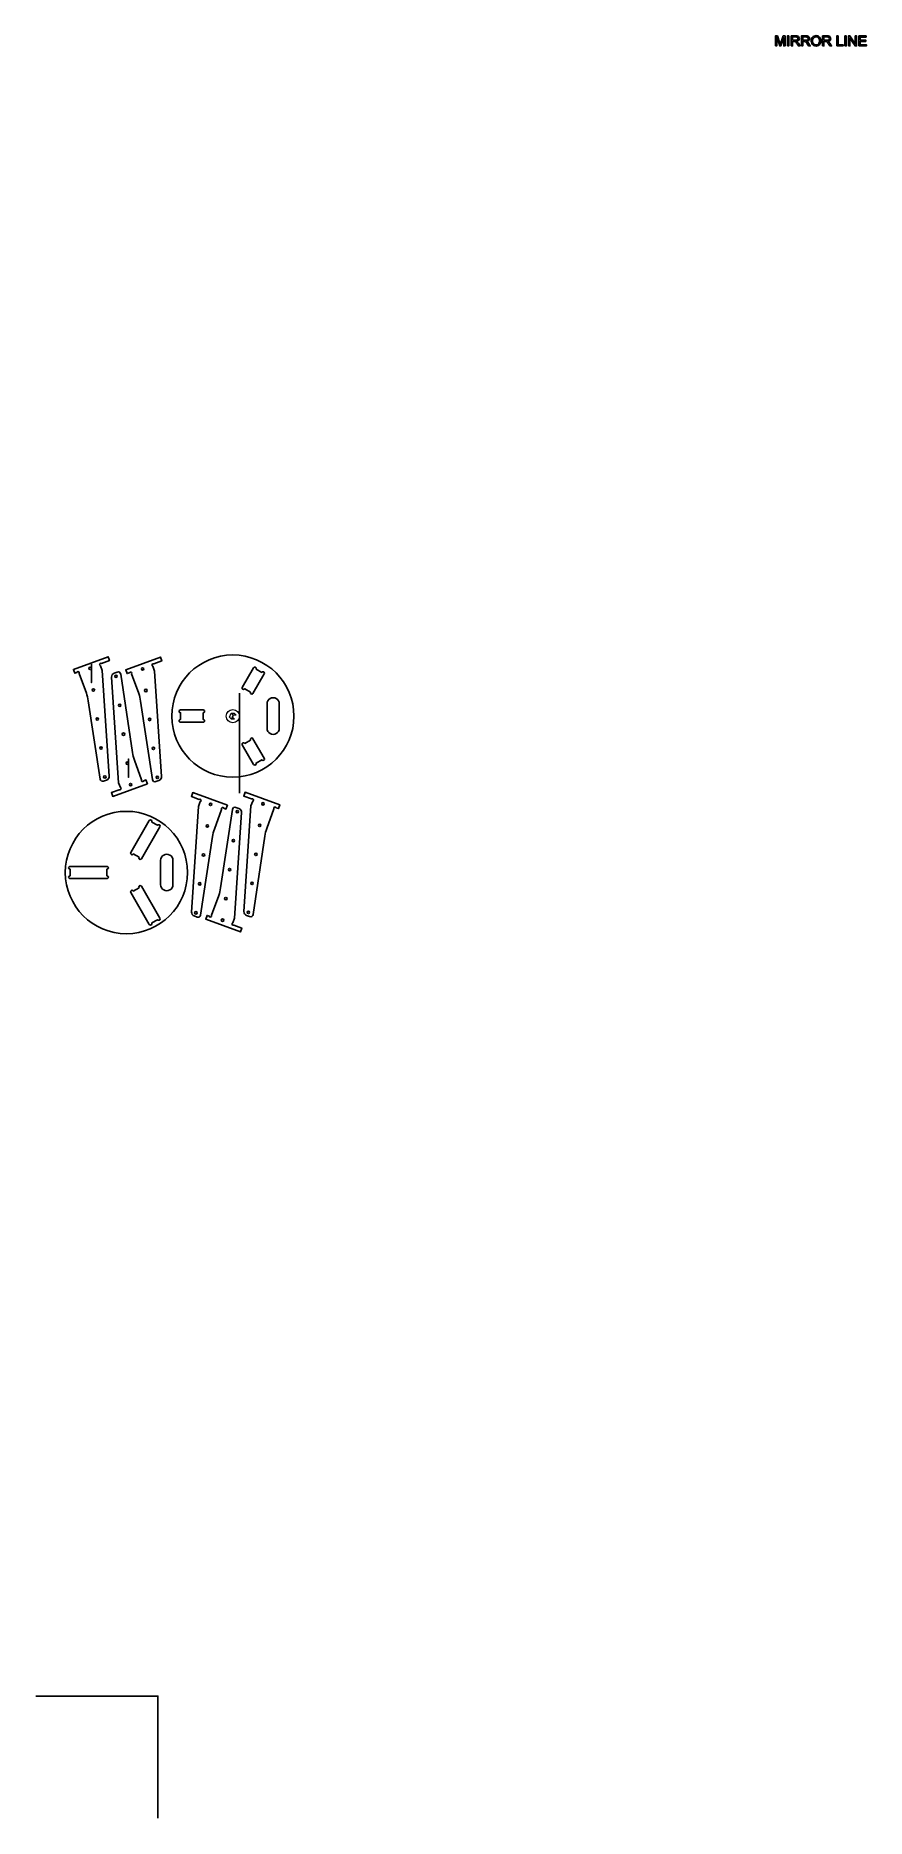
# Model space of a CAD drawing. Header units: inches. Extents: x -24 to 57, y -132 to 41.
import ezdxf

# ---------------------------------------------------------------- set-up
doc = ezdxf.new("R2010")
doc.units = ezdxf.units.IN
doc.header["$MEASUREMENT"] = 0
for name, color, linetype in [('00-NOPRINT_TEXT', 7, 'Continuous'), ('TOP-CHAMFER-ONLINE_8.0MM', 7, 'Continuous'), ('TOP-CUT-INSIDE_15MM', 7, 'Continuous'), ('TOP-CUT-OUTSIDE_15MM', 7, 'Continuous'), ('TOP-ENGRAVE-ONLINE_1.5MM', 7, 'Continuous'), ('TOP-HOLE-6.0MM-DIAM_12.0MM', 7, 'Continuous'), ('TOP-POCKET-INSIDE_10.0MM', 7, 'Continuous')]:
    doc.layers.add(name, color=color, linetype=linetype)

msp = doc.modelspace()

# ---------------------------------------------------------------- linework, layer by layer
at = {"layer": '00-NOPRINT_TEXT'}
for points, knots in [([(47.92, 39.74), (47.92, 39.74), (47.92, 40.71), (47.92, 40.71), (47.92, 40.71), (47.92, 40.71), (48.11, 40.71), (48.11, 40.71), (48.11, 40.71), (48.11, 40.71), (48.35, 40.02), (48.35, 40.02), (48.35, 40.02), (48.37, 39.96), (48.38, 39.91), (48.39, 39.88), (48.39, 39.88), (48.4, 39.91), (48.42, 39.96), (48.44, 40.03), (48.44, 40.03), (48.44, 40.03), (48.68, 40.71), (48.68, 40.71), (48.68, 40.71), (48.68, 40.71), (48.85, 40.71), (48.85, 40.71), (48.85, 40.71), (48.85, 40.71), (48.85, 39.74), (48.85, 39.74), (48.85, 39.74), (48.85, 39.74), (48.73, 39.74), (48.73, 39.74), (48.73, 39.74), (48.73, 39.74), (48.73, 40.55), (48.73, 40.55), (48.73, 40.55), (48.73, 40.55), (48.44, 39.74), (48.44, 39.74), (48.44, 39.74), (48.44, 39.74), (48.33, 39.74), (48.33, 39.74), (48.33, 39.74), (48.33, 39.74), (48.04, 40.57), (48.04, 40.57), (48.04, 40.57), (48.04, 40.57), (48.04, 39.74), (48.04, 39.74), (48.04, 39.74), (48.04, 39.74), (47.92, 39.74), (47.92, 39.74)], [0, 0, 0, 0, 0.0625, 0.0625, 0.0625, 0.0625, 0.125, 0.125, 0.125, 0.125, 0.1875, 0.1875, 0.1875, 0.1875, 0.25, 0.25, 0.25, 0.25, 0.3125, 0.3125, 0.3125, 0.3125, 0.375, 0.375, 0.375, 0.375, 0.4375, 0.4375, 0.4375, 0.4375, 0.5, 0.5, 0.5, 0.5, 0.5625, 0.5625, 0.5625, 0.5625, 0.625, 0.625, 0.625, 0.625, 0.6875, 0.6875, 0.6875, 0.6875, 0.75, 0.75, 0.75, 0.75, 0.8125, 0.8125, 0.8125, 0.8125, 0.875, 0.875, 0.875, 0.875, 1, 1, 1, 1]), ([(49.08, 39.74), (49.08, 39.74), (49.08, 40.71), (49.08, 40.71), (49.08, 40.71), (49.08, 40.71), (49.21, 40.71), (49.21, 40.71), (49.21, 40.71), (49.21, 40.71), (49.21, 39.74), (49.21, 39.74), (49.21, 39.74), (49.21, 39.74), (49.08, 39.74), (49.08, 39.74)], [0, 0, 0, 0, 0.2, 0.2, 0.2, 0.2, 0.4, 0.4, 0.4, 0.4, 0.6, 0.6, 0.6, 0.6, 1, 1, 1, 1]), ([(49.44, 39.74), (49.44, 39.74), (49.44, 40.71), (49.44, 40.71), (49.44, 40.71), (49.44, 40.71), (49.88, 40.71), (49.88, 40.71), (49.88, 40.71), (49.96, 40.71), (50.03, 40.7), (50.08, 40.69), (50.08, 40.69), (50.12, 40.67), (50.16, 40.64), (50.18, 40.59), (50.18, 40.59), (50.21, 40.55), (50.23, 40.5), (50.23, 40.45), (50.23, 40.45), (50.23, 40.38), (50.2, 40.32), (50.16, 40.27), (50.16, 40.27), (50.11, 40.22), (50.04, 40.19), (49.95, 40.18), (49.95, 40.18), (49.98, 40.16), (50.01, 40.15), (50.03, 40.13), (50.03, 40.13), (50.07, 40.1), (50.1, 40.05), (50.14, 40), (50.14, 40), (50.14, 40), (50.3, 39.74), (50.3, 39.74), (50.3, 39.74), (50.3, 39.74), (50.14, 39.74), (50.14, 39.74), (50.14, 39.74), (50.14, 39.74), (50.01, 39.94), (50.01, 39.94), (50.01, 39.94), (49.98, 40), (49.94, 40.04), (49.92, 40.07), (49.92, 40.07), (49.9, 40.11), (49.87, 40.13), (49.85, 40.14), (49.85, 40.14), (49.84, 40.15), (49.82, 40.16), (49.8, 40.17), (49.8, 40.17), (49.78, 40.17), (49.76, 40.17), (49.72, 40.17), (49.72, 40.17), (49.72, 40.17), (49.57, 40.17), (49.57, 40.17), (49.57, 40.17), (49.57, 40.17), (49.57, 39.74), (49.57, 39.74), (49.57, 39.74), (49.57, 39.74), (49.44, 39.74), (49.44, 39.74)], [0, 0, 0, 0, 0.05, 0.05, 0.05, 0.05, 0.1, 0.1, 0.1, 0.1, 0.15, 0.15, 0.15, 0.15, 0.2, 0.2, 0.2, 0.2, 0.25, 0.25, 0.25, 0.25, 0.3, 0.3, 0.3, 0.3, 0.35, 0.35, 0.35, 0.35, 0.4, 0.4, 0.4, 0.4, 0.45, 0.45, 0.45, 0.45, 0.5, 0.5, 0.5, 0.5, 0.55, 0.55, 0.55, 0.55, 0.6, 0.6, 0.6, 0.6, 0.65, 0.65, 0.65, 0.65, 0.7, 0.7, 0.7, 0.7, 0.75, 0.75, 0.75, 0.75, 0.8, 0.8, 0.8, 0.8, 0.85, 0.85, 0.85, 0.85, 0.9, 0.9, 0.9, 0.9, 1, 1, 1, 1]), ([(49.57, 40.28), (49.57, 40.28), (49.85, 40.28), (49.85, 40.28), (49.85, 40.28), (49.91, 40.28), (49.96, 40.29), (49.99, 40.3), (49.99, 40.3), (50.02, 40.31), (50.05, 40.33), (50.07, 40.36), (50.07, 40.36), (50.08, 40.39), (50.09, 40.42), (50.09, 40.45), (50.09, 40.45), (50.09, 40.49), (50.07, 40.53), (50.04, 40.56), (50.04, 40.56), (50.01, 40.59), (49.96, 40.61), (49.88, 40.61), (49.88, 40.61), (49.88, 40.61), (49.57, 40.61), (49.57, 40.61), (49.57, 40.61), (49.57, 40.61), (49.57, 40.28), (49.57, 40.28)], [0, 0, 0, 0, 0.111111, 0.111111, 0.111111, 0.111111, 0.222222, 0.222222, 0.222222, 0.222222, 0.333333, 0.333333, 0.333333, 0.333333, 0.444444, 0.444444, 0.444444, 0.444444, 0.555556, 0.555556, 0.555556, 0.555556, 0.666667, 0.666667, 0.666667, 0.666667, 0.777778, 0.777778, 0.777778, 0.777778, 1, 1, 1, 1]), ([(50.43, 39.74), (50.43, 39.74), (50.43, 40.71), (50.43, 40.71), (50.43, 40.71), (50.43, 40.71), (50.86, 40.71), (50.86, 40.71), (50.86, 40.71), (50.95, 40.71), (51.02, 40.7), (51.06, 40.69), (51.06, 40.69), (51.11, 40.67), (51.15, 40.64), (51.17, 40.59), (51.17, 40.59), (51.2, 40.55), (51.21, 40.5), (51.21, 40.45), (51.21, 40.45), (51.21, 40.38), (51.19, 40.32), (51.15, 40.27), (51.15, 40.27), (51.1, 40.22), (51.03, 40.19), (50.94, 40.18), (50.94, 40.18), (50.97, 40.16), (51, 40.15), (51.02, 40.13), (51.02, 40.13), (51.05, 40.1), (51.09, 40.05), (51.12, 40), (51.12, 40), (51.12, 40), (51.29, 39.74), (51.29, 39.74), (51.29, 39.74), (51.29, 39.74), (51.13, 39.74), (51.13, 39.74), (51.13, 39.74), (51.13, 39.74), (51, 39.94), (51, 39.94), (51, 39.94), (50.96, 40), (50.93, 40.04), (50.91, 40.07), (50.91, 40.07), (50.88, 40.11), (50.86, 40.13), (50.84, 40.14), (50.84, 40.14), (50.82, 40.15), (50.8, 40.16), (50.78, 40.17), (50.78, 40.17), (50.77, 40.17), (50.74, 40.17), (50.71, 40.17), (50.71, 40.17), (50.71, 40.17), (50.56, 40.17), (50.56, 40.17), (50.56, 40.17), (50.56, 40.17), (50.56, 39.74), (50.56, 39.74), (50.56, 39.74), (50.56, 39.74), (50.43, 39.74), (50.43, 39.74)], [0, 0, 0, 0, 0.05, 0.05, 0.05, 0.05, 0.1, 0.1, 0.1, 0.1, 0.15, 0.15, 0.15, 0.15, 0.2, 0.2, 0.2, 0.2, 0.25, 0.25, 0.25, 0.25, 0.3, 0.3, 0.3, 0.3, 0.35, 0.35, 0.35, 0.35, 0.4, 0.4, 0.4, 0.4, 0.45, 0.45, 0.45, 0.45, 0.5, 0.5, 0.5, 0.5, 0.55, 0.55, 0.55, 0.55, 0.6, 0.6, 0.6, 0.6, 0.65, 0.65, 0.65, 0.65, 0.7, 0.7, 0.7, 0.7, 0.75, 0.75, 0.75, 0.75, 0.8, 0.8, 0.8, 0.8, 0.85, 0.85, 0.85, 0.85, 0.9, 0.9, 0.9, 0.9, 1, 1, 1, 1]), ([(50.56, 40.28), (50.56, 40.28), (50.84, 40.28), (50.84, 40.28), (50.84, 40.28), (50.9, 40.28), (50.94, 40.29), (50.98, 40.3), (50.98, 40.3), (51.01, 40.31), (51.04, 40.33), (51.05, 40.36), (51.05, 40.36), (51.07, 40.39), (51.08, 40.42), (51.08, 40.45), (51.08, 40.45), (51.08, 40.49), (51.06, 40.53), (51.03, 40.56), (51.03, 40.56), (51, 40.59), (50.94, 40.61), (50.87, 40.61), (50.87, 40.61), (50.87, 40.61), (50.56, 40.61), (50.56, 40.61), (50.56, 40.61), (50.56, 40.61), (50.56, 40.28), (50.56, 40.28)], [0, 0, 0, 0, 0.111111, 0.111111, 0.111111, 0.111111, 0.222222, 0.222222, 0.222222, 0.222222, 0.333333, 0.333333, 0.333333, 0.333333, 0.444444, 0.444444, 0.444444, 0.444444, 0.555556, 0.555556, 0.555556, 0.555556, 0.666667, 0.666667, 0.666667, 0.666667, 0.777778, 0.777778, 0.777778, 0.777778, 1, 1, 1, 1]), ([(51.38, 40.21), (51.38, 40.37), (51.42, 40.5), (51.51, 40.59), (51.51, 40.59), (51.59, 40.68), (51.71, 40.73), (51.84, 40.73), (51.84, 40.73), (51.93, 40.73), (52.02, 40.71), (52.09, 40.67), (52.09, 40.67), (52.16, 40.62), (52.22, 40.56), (52.25, 40.49), (52.25, 40.49), (52.29, 40.41), (52.31, 40.32), (52.31, 40.22), (52.31, 40.22), (52.31, 40.12), (52.29, 40.03), (52.25, 39.96), (52.25, 39.96), (52.21, 39.88), (52.16, 39.82), (52.08, 39.78), (52.08, 39.78), (52.01, 39.74), (51.93, 39.72), (51.84, 39.72), (51.84, 39.72), (51.75, 39.72), (51.67, 39.74), (51.6, 39.79), (51.6, 39.79), (51.52, 39.83), (51.47, 39.89), (51.43, 39.97), (51.43, 39.97), (51.39, 40.04), (51.38, 40.13), (51.38, 40.21)], [0, 0, 0, 0, 0.083333, 0.083333, 0.083333, 0.083333, 0.166667, 0.166667, 0.166667, 0.166667, 0.25, 0.25, 0.25, 0.25, 0.333333, 0.333333, 0.333333, 0.333333, 0.416667, 0.416667, 0.416667, 0.416667, 0.5, 0.5, 0.5, 0.5, 0.583333, 0.583333, 0.583333, 0.583333, 0.666667, 0.666667, 0.666667, 0.666667, 0.75, 0.75, 0.75, 0.75, 0.833333, 0.833333, 0.833333, 0.833333, 1, 1, 1, 1]), ([(51.51, 40.21), (51.51, 40.09), (51.54, 40), (51.6, 39.93), (51.6, 39.93), (51.67, 39.86), (51.75, 39.83), (51.84, 39.83), (51.84, 39.83), (51.94, 39.83), (52.02, 39.86), (52.08, 39.93), (52.08, 39.93), (52.15, 40), (52.18, 40.1), (52.18, 40.22), (52.18, 40.22), (52.18, 40.3), (52.16, 40.37), (52.14, 40.43), (52.14, 40.43), (52.11, 40.49), (52.07, 40.54), (52.02, 40.57), (52.02, 40.57), (51.97, 40.6), (51.91, 40.62), (51.85, 40.62), (51.85, 40.62), (51.75, 40.62), (51.67, 40.59), (51.61, 40.52), (51.61, 40.52), (51.54, 40.46), (51.51, 40.36), (51.51, 40.21)], [0, 0, 0, 0, 0.1, 0.1, 0.1, 0.1, 0.2, 0.2, 0.2, 0.2, 0.3, 0.3, 0.3, 0.3, 0.4, 0.4, 0.4, 0.4, 0.5, 0.5, 0.5, 0.5, 0.6, 0.6, 0.6, 0.6, 0.7, 0.7, 0.7, 0.7, 0.8, 0.8, 0.8, 0.8, 1, 1, 1, 1]), ([(52.48, 39.74), (52.48, 39.74), (52.48, 40.71), (52.48, 40.71), (52.48, 40.71), (52.48, 40.71), (52.92, 40.71), (52.92, 40.71), (52.92, 40.71), (53, 40.71), (53.07, 40.7), (53.11, 40.69), (53.11, 40.69), (53.16, 40.67), (53.2, 40.64), (53.22, 40.59), (53.22, 40.59), (53.25, 40.55), (53.26, 40.5), (53.26, 40.45), (53.26, 40.45), (53.26, 40.38), (53.24, 40.32), (53.2, 40.27), (53.2, 40.27), (53.15, 40.22), (53.08, 40.19), (52.99, 40.18), (52.99, 40.18), (53.02, 40.16), (53.05, 40.15), (53.07, 40.13), (53.07, 40.13), (53.1, 40.1), (53.14, 40.05), (53.17, 40), (53.17, 40), (53.17, 40), (53.34, 39.74), (53.34, 39.74), (53.34, 39.74), (53.34, 39.74), (53.18, 39.74), (53.18, 39.74), (53.18, 39.74), (53.18, 39.74), (53.05, 39.94), (53.05, 39.94), (53.05, 39.94), (53.01, 40), (52.98, 40.04), (52.96, 40.07), (52.96, 40.07), (52.93, 40.11), (52.91, 40.13), (52.89, 40.14), (52.89, 40.14), (52.87, 40.15), (52.85, 40.16), (52.83, 40.17), (52.83, 40.17), (52.82, 40.17), (52.79, 40.17), (52.76, 40.17), (52.76, 40.17), (52.76, 40.17), (52.61, 40.17), (52.61, 40.17), (52.61, 40.17), (52.61, 40.17), (52.61, 39.74), (52.61, 39.74), (52.61, 39.74), (52.61, 39.74), (52.48, 39.74), (52.48, 39.74)], [0, 0, 0, 0, 0.05, 0.05, 0.05, 0.05, 0.1, 0.1, 0.1, 0.1, 0.15, 0.15, 0.15, 0.15, 0.2, 0.2, 0.2, 0.2, 0.25, 0.25, 0.25, 0.25, 0.3, 0.3, 0.3, 0.3, 0.35, 0.35, 0.35, 0.35, 0.4, 0.4, 0.4, 0.4, 0.45, 0.45, 0.45, 0.45, 0.5, 0.5, 0.5, 0.5, 0.55, 0.55, 0.55, 0.55, 0.6, 0.6, 0.6, 0.6, 0.65, 0.65, 0.65, 0.65, 0.7, 0.7, 0.7, 0.7, 0.75, 0.75, 0.75, 0.75, 0.8, 0.8, 0.8, 0.8, 0.85, 0.85, 0.85, 0.85, 0.9, 0.9, 0.9, 0.9, 1, 1, 1, 1]), ([(52.61, 40.28), (52.61, 40.28), (52.89, 40.28), (52.89, 40.28), (52.89, 40.28), (52.95, 40.28), (52.99, 40.29), (53.03, 40.3), (53.03, 40.3), (53.06, 40.31), (53.09, 40.33), (53.1, 40.36), (53.1, 40.36), (53.12, 40.39), (53.13, 40.42), (53.13, 40.45), (53.13, 40.45), (53.13, 40.49), (53.11, 40.53), (53.08, 40.56), (53.08, 40.56), (53.05, 40.59), (52.99, 40.61), (52.92, 40.61), (52.92, 40.61), (52.92, 40.61), (52.61, 40.61), (52.61, 40.61), (52.61, 40.61), (52.61, 40.61), (52.61, 40.28), (52.61, 40.28)], [0, 0, 0, 0, 0.111111, 0.111111, 0.111111, 0.111111, 0.222222, 0.222222, 0.222222, 0.222222, 0.333333, 0.333333, 0.333333, 0.333333, 0.444444, 0.444444, 0.444444, 0.444444, 0.555556, 0.555556, 0.555556, 0.555556, 0.666667, 0.666667, 0.666667, 0.666667, 0.777778, 0.777778, 0.777778, 0.777778, 1, 1, 1, 1]), ([(53.84, 39.74), (53.84, 39.74), (53.84, 40.71), (53.84, 40.71), (53.84, 40.71), (53.84, 40.71), (53.97, 40.71), (53.97, 40.71), (53.97, 40.71), (53.97, 40.71), (53.97, 39.85), (53.97, 39.85), (53.97, 39.85), (53.97, 39.85), (54.45, 39.85), (54.45, 39.85), (54.45, 39.85), (54.45, 39.85), (54.45, 39.74), (54.45, 39.74), (54.45, 39.74), (54.45, 39.74), (53.84, 39.74), (53.84, 39.74)], [0, 0, 0, 0, 0.142857, 0.142857, 0.142857, 0.142857, 0.285714, 0.285714, 0.285714, 0.285714, 0.428571, 0.428571, 0.428571, 0.428571, 0.571429, 0.571429, 0.571429, 0.571429, 0.714286, 0.714286, 0.714286, 0.714286, 1, 1, 1, 1]), ([(54.63, 39.74), (54.63, 39.74), (54.63, 40.71), (54.63, 40.71), (54.63, 40.71), (54.63, 40.71), (54.76, 40.71), (54.76, 40.71), (54.76, 40.71), (54.76, 40.71), (54.76, 39.74), (54.76, 39.74), (54.76, 39.74), (54.76, 39.74), (54.63, 39.74), (54.63, 39.74)], [0, 0, 0, 0, 0.2, 0.2, 0.2, 0.2, 0.4, 0.4, 0.4, 0.4, 0.6, 0.6, 0.6, 0.6, 1, 1, 1, 1]), ([(54.98, 39.74), (54.98, 39.74), (54.98, 40.71), (54.98, 40.71), (54.98, 40.71), (54.98, 40.71), (55.12, 40.71), (55.12, 40.71), (55.12, 40.71), (55.12, 40.71), (55.63, 39.95), (55.63, 39.95), (55.63, 39.95), (55.63, 39.95), (55.63, 40.71), (55.63, 40.71), (55.63, 40.71), (55.63, 40.71), (55.76, 40.71), (55.76, 40.71), (55.76, 40.71), (55.76, 40.71), (55.76, 39.74), (55.76, 39.74), (55.76, 39.74), (55.76, 39.74), (55.62, 39.74), (55.62, 39.74), (55.62, 39.74), (55.62, 39.74), (55.11, 40.5), (55.11, 40.5), (55.11, 40.5), (55.11, 40.5), (55.11, 39.74), (55.11, 39.74), (55.11, 39.74), (55.11, 39.74), (54.98, 39.74), (54.98, 39.74)], [0, 0, 0, 0, 0.090909, 0.090909, 0.090909, 0.090909, 0.181818, 0.181818, 0.181818, 0.181818, 0.272727, 0.272727, 0.272727, 0.272727, 0.363636, 0.363636, 0.363636, 0.363636, 0.454545, 0.454545, 0.454545, 0.454545, 0.545455, 0.545455, 0.545455, 0.545455, 0.636364, 0.636364, 0.636364, 0.636364, 0.727273, 0.727273, 0.727273, 0.727273, 0.818182, 0.818182, 0.818182, 0.818182, 1, 1, 1, 1]), ([(55.98, 39.74), (55.98, 39.74), (55.98, 40.71), (55.98, 40.71), (55.98, 40.71), (55.98, 40.71), (56.68, 40.71), (56.68, 40.71), (56.68, 40.71), (56.68, 40.71), (56.68, 40.6), (56.68, 40.6), (56.68, 40.6), (56.68, 40.6), (56.11, 40.6), (56.11, 40.6), (56.11, 40.6), (56.11, 40.6), (56.11, 40.3), (56.11, 40.3), (56.11, 40.3), (56.11, 40.3), (56.65, 40.3), (56.65, 40.3), (56.65, 40.3), (56.65, 40.3), (56.65, 40.18), (56.65, 40.18), (56.65, 40.18), (56.65, 40.18), (56.11, 40.18), (56.11, 40.18), (56.11, 40.18), (56.11, 40.18), (56.11, 39.85), (56.11, 39.85), (56.11, 39.85), (56.11, 39.85), (56.71, 39.85), (56.71, 39.85), (56.71, 39.85), (56.71, 39.85), (56.71, 39.74), (56.71, 39.74), (56.71, 39.74), (56.71, 39.74), (55.98, 39.74), (55.98, 39.74)], [0, 0, 0, 0, 0.076923, 0.076923, 0.076923, 0.076923, 0.153846, 0.153846, 0.153846, 0.153846, 0.230769, 0.230769, 0.230769, 0.230769, 0.307692, 0.307692, 0.307692, 0.307692, 0.384615, 0.384615, 0.384615, 0.384615, 0.461538, 0.461538, 0.461538, 0.461538, 0.538462, 0.538462, 0.538462, 0.538462, 0.615385, 0.615385, 0.615385, 0.615385, 0.692308, 0.692308, 0.692308, 0.692308, 0.769231, 0.769231, 0.769231, 0.769231, 0.846154, 0.846154, 0.846154, 0.846154, 1, 1, 1, 1])]:
    msp.add_open_spline(points, degree=3, knots=knots, dxfattribs=at)
at = {"layer": '00-NOPRINT_TEXT', "lineweight": 25}
msp.add_open_spline([(-11.76, -131.52), (-11.76, -131.52), (-11.76, -119.71), (-11.76, -119.71), (-11.76, -119.71), (-11.76, -119.71), (-23.57, -119.71), (-23.57, -119.71)], degree=3, knots=[0, 0, 0, 0, 0.333333, 0.333333, 0.333333, 0.333333, 1, 1, 1, 1], dxfattribs=at)
at = {"layer": 'TOP-CHAMFER-ONLINE_8.0MM', "color": 140, "lineweight": 9}
for points, knots in [([(1.39, -25.02), (1.39, -21.76), (-1.26, -19.11), (-4.52, -19.11), (-4.52, -19.11), (-7.78, -19.11), (-10.42, -21.76), (-10.42, -25.02), (-10.42, -25.02), (-10.42, -28.28), (-7.78, -30.92), (-4.52, -30.92), (-4.52, -30.92), (-1.26, -30.92), (1.39, -28.28), (1.39, -25.02), (1.39, -25.02), (1.39, -25.02), (1.39, -25.02)], [0, 0, 0, 0, 0.2, 0.2, 0.2, 0.2, 0.4, 0.4, 0.4, 0.4, 0.6, 0.6, 0.6, 0.6, 1, 1, 1, 1.000031, 1.000031, 1.000031, 1.000031]), ([(-1.21, -23.84), (-1.21, -23.62), (-1.1, -23.43), (-0.92, -23.32), (-0.92, -23.32), (-0.73, -23.22), (-0.51, -23.22), (-0.33, -23.32), (-0.33, -23.32), (-0.14, -23.43), (-0.03, -23.62), (-0.03, -23.84), (-0.03, -23.84), (-0.03, -23.84), (-0.03, -26.2), (-0.03, -26.2), (-0.03, -26.2), (-0.03, -26.41), (-0.14, -26.6), (-0.33, -26.71), (-0.33, -26.71), (-0.51, -26.81), (-0.73, -26.81), (-0.92, -26.71), (-0.92, -26.71), (-1.1, -26.6), (-1.21, -26.41), (-1.21, -26.2), (-1.21, -26.2), (-1.21, -26.2), (-1.21, -23.84), (-1.21, -23.84)], [0, 0, 0, 0, 0.111111, 0.111111, 0.111111, 0.111111, 0.222222, 0.222222, 0.222222, 0.222222, 0.333333, 0.333333, 0.333333, 0.333333, 0.444444, 0.444444, 0.444444, 0.444444, 0.555556, 0.555556, 0.555556, 0.555556, 0.666667, 0.666667, 0.666667, 0.666667, 0.777778, 0.777778, 0.777778, 0.777778, 1, 1, 1, 1])]:
    msp.add_open_spline(points, degree=3, knots=knots, dxfattribs=at)
at = {"layer": 'TOP-CUT-INSIDE_15MM', "color": 5, "lineweight": 25}
for points, knots in [([(-2.81, -22.69), (-2.83, -22.73), (-2.83, -22.79), (-2.81, -22.83), (-2.81, -22.83), (-2.78, -22.87), (-2.74, -22.9), (-2.69, -22.9), (-2.69, -22.9), (-2.64, -22.9), (-2.59, -22.87), (-2.57, -22.83), (-2.57, -22.83), (-2.57, -22.83), (-1.48, -20.94), (-1.48, -20.94), (-1.48, -20.94), (-1.45, -20.9), (-1.45, -20.84), (-1.48, -20.8), (-1.48, -20.8), (-1.5, -20.76), (-1.55, -20.73), (-1.6, -20.73), (-1.6, -20.73), (-1.65, -20.73), (-1.69, -20.76), (-1.72, -20.8), (-1.72, -20.8), (-1.72, -20.8), (-2.27, -20.48), (-2.27, -20.48), (-2.27, -20.48), (-2.25, -20.44), (-2.25, -20.39), (-2.27, -20.34), (-2.27, -20.34), (-2.29, -20.3), (-2.34, -20.28), (-2.39, -20.28), (-2.39, -20.28), (-2.44, -20.28), (-2.48, -20.3), (-2.51, -20.34), (-2.51, -20.34), (-2.51, -20.34), (-3.6, -22.24), (-3.6, -22.24), (-3.6, -22.24), (-3.62, -22.28), (-3.62, -22.33), (-3.6, -22.37), (-3.6, -22.37), (-3.58, -22.42), (-3.53, -22.44), (-3.48, -22.44), (-3.48, -22.44), (-3.43, -22.44), (-3.39, -22.42), (-3.36, -22.37), (-3.36, -22.37), (-3.36, -22.37), (-2.81, -22.69), (-2.81, -22.69)], [0, 0, 0, 0, 0.058824, 0.058824, 0.058824, 0.058824, 0.117647, 0.117647, 0.117647, 0.117647, 0.176471, 0.176471, 0.176471, 0.176471, 0.235294, 0.235294, 0.235294, 0.235294, 0.294118, 0.294118, 0.294118, 0.294118, 0.352941, 0.352941, 0.352941, 0.352941, 0.411765, 0.411765, 0.411765, 0.411765, 0.470588, 0.470588, 0.470588, 0.470588, 0.529412, 0.529412, 0.529412, 0.529412, 0.588235, 0.588235, 0.588235, 0.588235, 0.647059, 0.647059, 0.647059, 0.647059, 0.705882, 0.705882, 0.705882, 0.705882, 0.764706, 0.764706, 0.764706, 0.764706, 0.823529, 0.823529, 0.823529, 0.823529, 0.882353, 0.882353, 0.882353, 0.882353, 1, 1, 1, 1]), ([(-0.03, -23.84), (-0.03, -23.84), (-0.03, -26.2), (-0.03, -26.2), (-0.03, -26.2), (-0.03, -26.41), (-0.14, -26.6), (-0.33, -26.71), (-0.33, -26.71), (-0.51, -26.81), (-0.73, -26.81), (-0.92, -26.71), (-0.92, -26.71), (-1.1, -26.6), (-1.21, -26.41), (-1.21, -26.2), (-1.21, -26.2), (-1.21, -26.2), (-1.21, -23.84), (-1.21, -23.84), (-1.21, -23.84), (-1.21, -23.62), (-1.1, -23.43), (-0.92, -23.32), (-0.92, -23.32), (-0.73, -23.22), (-0.51, -23.22), (-0.33, -23.32), (-0.33, -23.32), (-0.14, -23.43), (-0.03, -23.62), (-0.03, -23.84)], [0, 0, 0, 0, 0.111111, 0.111111, 0.111111, 0.111111, 0.222222, 0.222222, 0.222222, 0.222222, 0.333333, 0.333333, 0.333333, 0.333333, 0.444444, 0.444444, 0.444444, 0.444444, 0.555556, 0.555556, 0.555556, 0.555556, 0.666667, 0.666667, 0.666667, 0.666667, 0.777778, 0.777778, 0.777778, 0.777778, 1, 1, 1, 1]), ([(-7.39, -24.7), (-7.34, -24.7), (-7.29, -24.67), (-7.27, -24.63), (-7.27, -24.63), (-7.24, -24.59), (-7.24, -24.53), (-7.27, -24.49), (-7.27, -24.49), (-7.29, -24.45), (-7.34, -24.42), (-7.39, -24.42), (-7.39, -24.42), (-7.39, -24.42), (-9.57, -24.42), (-9.57, -24.42), (-9.57, -24.42), (-9.62, -24.42), (-9.67, -24.45), (-9.69, -24.49), (-9.69, -24.49), (-9.71, -24.53), (-9.71, -24.59), (-9.69, -24.63), (-9.69, -24.63), (-9.67, -24.67), (-9.62, -24.7), (-9.57, -24.7), (-9.57, -24.7), (-9.57, -24.7), (-9.57, -25.34), (-9.57, -25.34), (-9.57, -25.34), (-9.62, -25.34), (-9.67, -25.36), (-9.69, -25.4), (-9.69, -25.4), (-9.71, -25.45), (-9.71, -25.5), (-9.69, -25.54), (-9.69, -25.54), (-9.67, -25.58), (-9.62, -25.61), (-9.57, -25.61), (-9.57, -25.61), (-9.57, -25.61), (-7.39, -25.61), (-7.39, -25.61), (-7.39, -25.61), (-7.34, -25.61), (-7.29, -25.58), (-7.27, -25.54), (-7.27, -25.54), (-7.24, -25.5), (-7.24, -25.45), (-7.27, -25.4), (-7.27, -25.4), (-7.29, -25.36), (-7.34, -25.34), (-7.39, -25.34), (-7.39, -25.34), (-7.39, -25.34), (-7.39, -24.7), (-7.39, -24.7)], [0, 0, 0, 0, 0.058824, 0.058824, 0.058824, 0.058824, 0.117647, 0.117647, 0.117647, 0.117647, 0.176471, 0.176471, 0.176471, 0.176471, 0.235294, 0.235294, 0.235294, 0.235294, 0.294118, 0.294118, 0.294118, 0.294118, 0.352941, 0.352941, 0.352941, 0.352941, 0.411765, 0.411765, 0.411765, 0.411765, 0.470588, 0.470588, 0.470588, 0.470588, 0.529412, 0.529412, 0.529412, 0.529412, 0.588235, 0.588235, 0.588235, 0.588235, 0.647059, 0.647059, 0.647059, 0.647059, 0.705882, 0.705882, 0.705882, 0.705882, 0.764706, 0.764706, 0.764706, 0.764706, 0.823529, 0.823529, 0.823529, 0.823529, 0.882353, 0.882353, 0.882353, 0.882353, 1, 1, 1, 1]), ([(-2.57, -27.2), (-2.57, -27.2), (-1.48, -29.09), (-1.48, -29.09), (-1.48, -29.09), (-1.45, -29.14), (-1.45, -29.19), (-1.48, -29.23), (-1.48, -29.23), (-1.5, -29.27), (-1.55, -29.3), (-1.6, -29.3), (-1.6, -29.3), (-1.65, -29.3), (-1.69, -29.27), (-1.72, -29.23), (-1.72, -29.23), (-1.72, -29.23), (-2.27, -29.55), (-2.27, -29.55), (-2.27, -29.55), (-2.25, -29.59), (-2.25, -29.65), (-2.27, -29.69), (-2.27, -29.69), (-2.29, -29.73), (-2.34, -29.76), (-2.39, -29.76), (-2.39, -29.76), (-2.44, -29.76), (-2.48, -29.73), (-2.51, -29.69), (-2.51, -29.69), (-2.51, -29.69), (-3.6, -27.8), (-3.6, -27.8), (-3.6, -27.8), (-3.62, -27.76), (-3.62, -27.7), (-3.6, -27.66), (-3.6, -27.66), (-3.58, -27.62), (-3.53, -27.59), (-3.48, -27.59), (-3.48, -27.59), (-3.43, -27.59), (-3.39, -27.62), (-3.36, -27.66), (-3.36, -27.66), (-3.36, -27.66), (-2.81, -27.34), (-2.81, -27.34), (-2.81, -27.34), (-2.83, -27.3), (-2.83, -27.25), (-2.81, -27.2), (-2.81, -27.2), (-2.78, -27.16), (-2.74, -27.13), (-2.69, -27.13), (-2.69, -27.13), (-2.64, -27.13), (-2.59, -27.16), (-2.57, -27.2)], [0, 0, 0, 0, 0.058824, 0.058824, 0.058824, 0.058824, 0.117647, 0.117647, 0.117647, 0.117647, 0.176471, 0.176471, 0.176471, 0.176471, 0.235294, 0.235294, 0.235294, 0.235294, 0.294118, 0.294118, 0.294118, 0.294118, 0.352941, 0.352941, 0.352941, 0.352941, 0.411765, 0.411765, 0.411765, 0.411765, 0.470588, 0.470588, 0.470588, 0.470588, 0.529412, 0.529412, 0.529412, 0.529412, 0.588235, 0.588235, 0.588235, 0.588235, 0.647059, 0.647059, 0.647059, 0.647059, 0.705882, 0.705882, 0.705882, 0.705882, 0.764706, 0.764706, 0.764706, 0.764706, 0.823529, 0.823529, 0.823529, 0.823529, 0.882353, 0.882353, 0.882353, 0.882353, 1, 1, 1, 1]), ([(-11.5, -38.95), (-11.5, -38.95), (-11.5, -41.31), (-11.5, -41.31), (-11.5, -41.31), (-11.5, -41.52), (-11.38, -41.72), (-11.2, -41.82), (-11.2, -41.82), (-11.02, -41.93), (-10.79, -41.93), (-10.61, -41.82), (-10.61, -41.82), (-10.43, -41.72), (-10.31, -41.52), (-10.31, -41.31), (-10.31, -41.31), (-10.31, -41.31), (-10.31, -38.95), (-10.31, -38.95), (-10.31, -38.95), (-10.31, -38.74), (-10.43, -38.54), (-10.61, -38.44), (-10.61, -38.44), (-10.79, -38.33), (-11.02, -38.33), (-11.2, -38.44), (-11.2, -38.44), (-11.38, -38.54), (-11.5, -38.74), (-11.5, -38.95)], [0, 0, 0, 0, 0.111111, 0.111111, 0.111111, 0.111111, 0.222222, 0.222222, 0.222222, 0.222222, 0.333333, 0.333333, 0.333333, 0.333333, 0.444444, 0.444444, 0.444444, 0.444444, 0.555556, 0.555556, 0.555556, 0.555556, 0.666667, 0.666667, 0.666667, 0.666667, 0.777778, 0.777778, 0.777778, 0.777778, 1, 1, 1, 1])]:
    msp.add_open_spline(points, degree=3, knots=knots, dxfattribs=at)
at = {"layer": 'TOP-CUT-OUTSIDE_15MM', "color": 140, "lineweight": 25}
for points, knots in [([(-17.31, -20.15), (-17.31, -20.15), (-17.15, -20.61), (-17.15, -20.61), (-17.15, -20.61), (-17.15, -20.61), (-16.47, -30.82), (-16.47, -30.82), (-16.47, -30.82), (-16.46, -30.98), (-16.56, -31.14), (-16.72, -31.2), (-16.72, -31.2), (-16.72, -31.2), (-17.01, -31.3), (-17.01, -31.3), (-17.01, -31.3), (-17.08, -31.33), (-17.16, -31.32), (-17.23, -31.28), (-17.23, -31.28), (-17.29, -31.24), (-17.34, -31.18), (-17.35, -31.1), (-17.35, -31.1), (-17.35, -31.1), (-18.49, -23.53), (-18.49, -23.53), (-18.49, -23.53), (-18.53, -23.28), (-18.59, -23.03), (-18.67, -22.8), (-18.67, -22.8), (-18.67, -22.8), (-19.36, -20.9), (-19.36, -20.9), (-19.36, -20.9), (-19.35, -20.86), (-19.35, -20.81), (-19.38, -20.77), (-19.38, -20.77), (-19.4, -20.74), (-19.44, -20.72), (-19.49, -20.72), (-19.49, -20.72), (-19.53, -20.73), (-19.57, -20.75), (-19.59, -20.79), (-19.59, -20.79), (-19.59, -20.79), (-19.8, -20.87), (-19.8, -20.87), (-19.8, -20.87), (-19.8, -20.87), (-19.93, -20.5), (-19.93, -20.5), (-19.93, -20.5), (-19.93, -20.5), (-16.58, -19.28), (-16.58, -19.28), (-16.58, -19.28), (-16.58, -19.28), (-16.45, -19.65), (-16.45, -19.65), (-16.45, -19.65), (-16.45, -19.65), (-17.21, -19.93), (-17.21, -19.93), (-17.21, -19.93), (-17.25, -19.91), (-17.3, -19.91), (-17.33, -19.94), (-17.33, -19.94), (-17.37, -19.96), (-17.39, -20.01), (-17.39, -20.05), (-17.39, -20.05), (-17.38, -20.09), (-17.35, -20.13), (-17.31, -20.15)], [0, 0, 0, 0, 0.047619, 0.047619, 0.047619, 0.047619, 0.095238, 0.095238, 0.095238, 0.095238, 0.142857, 0.142857, 0.142857, 0.142857, 0.190476, 0.190476, 0.190476, 0.190476, 0.238095, 0.238095, 0.238095, 0.238095, 0.285714, 0.285714, 0.285714, 0.285714, 0.333333, 0.333333, 0.333333, 0.333333, 0.380952, 0.380952, 0.380952, 0.380952, 0.428571, 0.428571, 0.428571, 0.428571, 0.47619, 0.47619, 0.47619, 0.47619, 0.52381, 0.52381, 0.52381, 0.52381, 0.571429, 0.571429, 0.571429, 0.571429, 0.619048, 0.619048, 0.619048, 0.619048, 0.666667, 0.666667, 0.666667, 0.666667, 0.714286, 0.714286, 0.714286, 0.714286, 0.761905, 0.761905, 0.761905, 0.761905, 0.809524, 0.809524, 0.809524, 0.809524, 0.857143, 0.857143, 0.857143, 0.857143, 0.904762, 0.904762, 0.904762, 0.904762, 1, 1, 1, 1]), ([(-12.25, -20.2), (-12.25, -20.2), (-12.08, -20.66), (-12.08, -20.66), (-12.08, -20.66), (-12.08, -20.66), (-11.41, -30.86), (-11.41, -30.86), (-11.41, -30.86), (-11.4, -31.03), (-11.5, -31.18), (-11.66, -31.24), (-11.66, -31.24), (-11.66, -31.24), (-11.95, -31.35), (-11.95, -31.35), (-11.95, -31.35), (-12.02, -31.37), (-12.1, -31.37), (-12.17, -31.33), (-12.17, -31.33), (-12.23, -31.29), (-12.28, -31.22), (-12.29, -31.15), (-12.29, -31.15), (-12.29, -31.15), (-13.43, -23.57), (-13.43, -23.57), (-13.43, -23.57), (-13.46, -23.32), (-13.53, -23.08), (-13.61, -22.84), (-13.61, -22.84), (-13.61, -22.84), (-14.3, -20.94), (-14.3, -20.94), (-14.3, -20.94), (-14.28, -20.9), (-14.29, -20.86), (-14.31, -20.82), (-14.31, -20.82), (-14.34, -20.78), (-14.38, -20.76), (-14.43, -20.77), (-14.43, -20.77), (-14.47, -20.77), (-14.51, -20.8), (-14.53, -20.84), (-14.53, -20.84), (-14.53, -20.84), (-14.73, -20.91), (-14.73, -20.91), (-14.73, -20.91), (-14.73, -20.91), (-14.87, -20.54), (-14.87, -20.54), (-14.87, -20.54), (-14.87, -20.54), (-11.52, -19.32), (-11.52, -19.32), (-11.52, -19.32), (-11.52, -19.32), (-11.39, -19.69), (-11.39, -19.69), (-11.39, -19.69), (-11.39, -19.69), (-12.15, -19.97), (-12.15, -19.97), (-12.15, -19.97), (-12.19, -19.95), (-12.23, -19.96), (-12.27, -19.98), (-12.27, -19.98), (-12.31, -20.01), (-12.33, -20.05), (-12.32, -20.1), (-12.32, -20.1), (-12.32, -20.14), (-12.29, -20.18), (-12.25, -20.2)], [0, 0, 0, 0, 0.047619, 0.047619, 0.047619, 0.047619, 0.095238, 0.095238, 0.095238, 0.095238, 0.142857, 0.142857, 0.142857, 0.142857, 0.190476, 0.190476, 0.190476, 0.190476, 0.238095, 0.238095, 0.238095, 0.238095, 0.285714, 0.285714, 0.285714, 0.285714, 0.333333, 0.333333, 0.333333, 0.333333, 0.380952, 0.380952, 0.380952, 0.380952, 0.428571, 0.428571, 0.428571, 0.428571, 0.47619, 0.47619, 0.47619, 0.47619, 0.52381, 0.52381, 0.52381, 0.52381, 0.571429, 0.571429, 0.571429, 0.571429, 0.619048, 0.619048, 0.619048, 0.619048, 0.666667, 0.666667, 0.666667, 0.666667, 0.714286, 0.714286, 0.714286, 0.714286, 0.761905, 0.761905, 0.761905, 0.761905, 0.809524, 0.809524, 0.809524, 0.809524, 0.857143, 0.857143, 0.857143, 0.857143, 0.904762, 0.904762, 0.904762, 0.904762, 1, 1, 1, 1]), ([(1.39, -25.02), (1.39, -21.76), (-1.26, -19.11), (-4.52, -19.11), (-4.52, -19.11), (-7.78, -19.11), (-10.42, -21.76), (-10.42, -25.02), (-10.42, -25.02), (-10.42, -28.28), (-7.78, -30.92), (-4.52, -30.92), (-4.52, -30.92), (-1.26, -30.92), (1.39, -28.28), (1.39, -25.02), (1.39, -25.02), (1.39, -25.02), (1.39, -25.02)], [0, 0, 0, 0, 0.2, 0.2, 0.2, 0.2, 0.4, 0.4, 0.4, 0.4, 0.6, 0.6, 0.6, 0.6, 1, 1, 1, 1.000031, 1.000031, 1.000031, 1.000031]), ([(-15.39, -31.91), (-15.39, -31.91), (-15.56, -31.45), (-15.56, -31.45), (-15.56, -31.45), (-15.56, -31.45), (-16.23, -21.24), (-16.23, -21.24), (-16.23, -21.24), (-16.24, -21.08), (-16.14, -20.92), (-15.98, -20.86), (-15.98, -20.86), (-15.98, -20.86), (-15.69, -20.76), (-15.69, -20.76), (-15.69, -20.76), (-15.62, -20.73), (-15.54, -20.74), (-15.47, -20.78), (-15.47, -20.78), (-15.41, -20.82), (-15.36, -20.88), (-15.35, -20.96), (-15.35, -20.96), (-15.35, -20.96), (-14.21, -28.53), (-14.21, -28.53), (-14.21, -28.53), (-14.18, -28.78), (-14.11, -29.03), (-14.03, -29.26), (-14.03, -29.26), (-14.03, -29.26), (-13.34, -31.16), (-13.34, -31.16), (-13.34, -31.16), (-13.36, -31.2), (-13.35, -31.25), (-13.33, -31.29), (-13.33, -31.29), (-13.3, -31.32), (-13.26, -31.34), (-13.21, -31.34), (-13.21, -31.34), (-13.17, -31.33), (-13.13, -31.31), (-13.11, -31.27), (-13.11, -31.27), (-13.11, -31.27), (-12.91, -31.19), (-12.91, -31.19), (-12.91, -31.19), (-12.91, -31.19), (-12.77, -31.56), (-12.77, -31.56), (-12.77, -31.56), (-12.77, -31.56), (-16.12, -32.78), (-16.12, -32.78), (-16.12, -32.78), (-16.12, -32.78), (-16.25, -32.41), (-16.25, -32.41), (-16.25, -32.41), (-16.25, -32.41), (-15.49, -32.13), (-15.49, -32.13), (-15.49, -32.13), (-15.45, -32.15), (-15.41, -32.15), (-15.37, -32.12), (-15.37, -32.12), (-15.33, -32.1), (-15.31, -32.05), (-15.32, -32.01), (-15.32, -32.01), (-15.32, -31.97), (-15.35, -31.93), (-15.39, -31.91)], [0, 0, 0, 0, 0.047619, 0.047619, 0.047619, 0.047619, 0.095238, 0.095238, 0.095238, 0.095238, 0.142857, 0.142857, 0.142857, 0.142857, 0.190476, 0.190476, 0.190476, 0.190476, 0.238095, 0.238095, 0.238095, 0.238095, 0.285714, 0.285714, 0.285714, 0.285714, 0.333333, 0.333333, 0.333333, 0.333333, 0.380952, 0.380952, 0.380952, 0.380952, 0.428571, 0.428571, 0.428571, 0.428571, 0.47619, 0.47619, 0.47619, 0.47619, 0.52381, 0.52381, 0.52381, 0.52381, 0.571429, 0.571429, 0.571429, 0.571429, 0.619048, 0.619048, 0.619048, 0.619048, 0.666667, 0.666667, 0.666667, 0.666667, 0.714286, 0.714286, 0.714286, 0.714286, 0.761905, 0.761905, 0.761905, 0.761905, 0.809524, 0.809524, 0.809524, 0.809524, 0.857143, 0.857143, 0.857143, 0.857143, 0.904762, 0.904762, 0.904762, 0.904762, 1, 1, 1, 1]), ([(-8.5, -43.95), (-8.51, -44.12), (-8.41, -44.27), (-8.25, -44.33), (-8.25, -44.33), (-8.25, -44.33), (-7.96, -44.43), (-7.96, -44.43), (-7.96, -44.43), (-7.89, -44.46), (-7.81, -44.45), (-7.75, -44.41), (-7.75, -44.41), (-7.68, -44.38), (-7.64, -44.31), (-7.63, -44.24), (-7.63, -44.24), (-7.63, -44.24), (-6.49, -36.66), (-6.49, -36.66), (-6.49, -36.66), (-6.45, -36.41), (-6.39, -36.17), (-6.3, -35.93), (-6.3, -35.93), (-6.3, -35.93), (-5.61, -34.03), (-5.61, -34.03), (-5.61, -34.03), (-5.63, -33.99), (-5.62, -33.94), (-5.6, -33.91), (-5.6, -33.91), (-5.57, -33.87), (-5.53, -33.85), (-5.49, -33.85), (-5.49, -33.85), (-5.44, -33.86), (-5.4, -33.88), (-5.38, -33.92), (-5.38, -33.92), (-5.38, -33.92), (-5.18, -34), (-5.18, -34), (-5.18, -34), (-5.18, -34), (-5.04, -33.63), (-5.04, -33.63), (-5.04, -33.63), (-5.04, -33.63), (-8.39, -32.41), (-8.39, -32.41), (-8.39, -32.41), (-8.39, -32.41), (-8.52, -32.78), (-8.52, -32.78), (-8.52, -32.78), (-8.52, -32.78), (-7.77, -33.06), (-7.77, -33.06), (-7.77, -33.06), (-7.73, -33.04), (-7.68, -33.04), (-7.64, -33.07), (-7.64, -33.07), (-7.6, -33.09), (-7.58, -33.14), (-7.59, -33.18), (-7.59, -33.18), (-7.59, -33.23), (-7.62, -33.27), (-7.66, -33.28), (-7.66, -33.28), (-7.66, -33.28), (-7.83, -33.75), (-7.83, -33.75), (-7.83, -33.75), (-7.83, -33.75), (-8.5, -43.95), (-8.5, -43.95)], [0, 0, 0, 0, 0.047619, 0.047619, 0.047619, 0.047619, 0.095238, 0.095238, 0.095238, 0.095238, 0.142857, 0.142857, 0.142857, 0.142857, 0.190476, 0.190476, 0.190476, 0.190476, 0.238095, 0.238095, 0.238095, 0.238095, 0.285714, 0.285714, 0.285714, 0.285714, 0.333333, 0.333333, 0.333333, 0.333333, 0.380952, 0.380952, 0.380952, 0.380952, 0.428571, 0.428571, 0.428571, 0.428571, 0.47619, 0.47619, 0.47619, 0.47619, 0.52381, 0.52381, 0.52381, 0.52381, 0.571429, 0.571429, 0.571429, 0.571429, 0.619048, 0.619048, 0.619048, 0.619048, 0.666667, 0.666667, 0.666667, 0.666667, 0.714286, 0.714286, 0.714286, 0.714286, 0.761905, 0.761905, 0.761905, 0.761905, 0.809524, 0.809524, 0.809524, 0.809524, 0.857143, 0.857143, 0.857143, 0.857143, 0.904762, 0.904762, 0.904762, 0.904762, 1, 1, 1, 1]), ([(-3.44, -43.9), (-3.45, -44.07), (-3.35, -44.22), (-3.19, -44.28), (-3.19, -44.28), (-3.19, -44.28), (-2.9, -44.39), (-2.9, -44.39), (-2.9, -44.39), (-2.83, -44.41), (-2.75, -44.41), (-2.68, -44.37), (-2.68, -44.37), (-2.62, -44.33), (-2.57, -44.26), (-2.56, -44.19), (-2.56, -44.19), (-2.56, -44.19), (-1.42, -36.61), (-1.42, -36.61), (-1.42, -36.61), (-1.39, -36.36), (-1.32, -36.12), (-1.24, -35.88), (-1.24, -35.88), (-1.24, -35.88), (-0.55, -33.99), (-0.55, -33.99), (-0.55, -33.99), (-0.57, -33.94), (-0.56, -33.9), (-0.54, -33.86), (-0.54, -33.86), (-0.51, -33.82), (-0.47, -33.8), (-0.42, -33.81), (-0.42, -33.81), (-0.38, -33.81), (-0.34, -33.84), (-0.32, -33.88), (-0.32, -33.88), (-0.32, -33.88), (-0.12, -33.95), (-0.12, -33.95), (-0.12, -33.95), (-0.12, -33.95), (0.02, -33.58), (0.02, -33.58), (0.02, -33.58), (0.02, -33.58), (-3.33, -32.37), (-3.33, -32.37), (-3.33, -32.37), (-3.33, -32.37), (-3.46, -32.74), (-3.46, -32.74), (-3.46, -32.74), (-3.46, -32.74), (-2.7, -33.01), (-2.7, -33.01), (-2.7, -33.01), (-2.66, -32.99), (-2.62, -33), (-2.58, -33.02), (-2.58, -33.02), (-2.54, -33.05), (-2.52, -33.09), (-2.53, -33.14), (-2.53, -33.14), (-2.53, -33.18), (-2.56, -33.22), (-2.6, -33.24), (-2.6, -33.24), (-2.6, -33.24), (-2.77, -33.7), (-2.77, -33.7), (-2.77, -33.7), (-2.77, -33.7), (-3.44, -43.9), (-3.44, -43.9)], [0, 0, 0, 0, 0.047619, 0.047619, 0.047619, 0.047619, 0.095238, 0.095238, 0.095238, 0.095238, 0.142857, 0.142857, 0.142857, 0.142857, 0.190476, 0.190476, 0.190476, 0.190476, 0.238095, 0.238095, 0.238095, 0.238095, 0.285714, 0.285714, 0.285714, 0.285714, 0.333333, 0.333333, 0.333333, 0.333333, 0.380952, 0.380952, 0.380952, 0.380952, 0.428571, 0.428571, 0.428571, 0.428571, 0.47619, 0.47619, 0.47619, 0.47619, 0.52381, 0.52381, 0.52381, 0.52381, 0.571429, 0.571429, 0.571429, 0.571429, 0.619048, 0.619048, 0.619048, 0.619048, 0.666667, 0.666667, 0.666667, 0.666667, 0.714286, 0.714286, 0.714286, 0.714286, 0.761905, 0.761905, 0.761905, 0.761905, 0.809524, 0.809524, 0.809524, 0.809524, 0.857143, 0.857143, 0.857143, 0.857143, 0.904762, 0.904762, 0.904762, 0.904762, 1, 1, 1, 1]), ([(-8.9, -40.13), (-8.9, -36.87), (-11.54, -34.22), (-14.8, -34.22), (-14.8, -34.22), (-18.06, -34.22), (-20.71, -36.87), (-20.71, -40.13), (-20.71, -40.13), (-20.71, -43.39), (-18.06, -46.04), (-14.8, -46.04), (-14.8, -46.04), (-11.54, -46.04), (-8.9, -43.39), (-8.9, -40.13), (-8.9, -40.13), (-8.9, -40.13), (-8.9, -40.13)], [0, 0, 0, 0, 0.2, 0.2, 0.2, 0.2, 0.4, 0.4, 0.4, 0.4, 0.6, 0.6, 0.6, 0.6, 1, 1, 1, 1.000031, 1.000031, 1.000031, 1.000031]), ([(-3.68, -34.33), (-3.67, -34.16), (-3.77, -34.01), (-3.93, -33.95), (-3.93, -33.95), (-3.93, -33.95), (-4.22, -33.84), (-4.22, -33.84), (-4.22, -33.84), (-4.29, -33.82), (-4.37, -33.83), (-4.44, -33.86), (-4.44, -33.86), (-4.5, -33.9), (-4.55, -33.97), (-4.56, -34.04), (-4.56, -34.04), (-4.56, -34.04), (-5.7, -41.62), (-5.7, -41.62), (-5.7, -41.62), (-5.73, -41.87), (-5.8, -42.11), (-5.88, -42.35), (-5.88, -42.35), (-5.88, -42.35), (-6.57, -44.25), (-6.57, -44.25), (-6.57, -44.25), (-6.56, -44.29), (-6.56, -44.34), (-6.59, -44.37), (-6.59, -44.37), (-6.61, -44.41), (-6.65, -44.43), (-6.7, -44.43), (-6.7, -44.43), (-6.74, -44.42), (-6.78, -44.39), (-6.8, -44.35), (-6.8, -44.35), (-6.8, -44.35), (-7, -44.28), (-7, -44.28), (-7, -44.28), (-7, -44.28), (-7.14, -44.65), (-7.14, -44.65), (-7.14, -44.65), (-7.14, -44.65), (-3.79, -45.87), (-3.79, -45.87), (-3.79, -45.87), (-3.79, -45.87), (-3.66, -45.5), (-3.66, -45.5), (-3.66, -45.5), (-3.66, -45.5), (-4.42, -45.22), (-4.42, -45.22), (-4.42, -45.22), (-4.46, -45.24), (-4.51, -45.24), (-4.54, -45.21), (-4.54, -45.21), (-4.58, -45.18), (-4.6, -45.14), (-4.59, -45.1), (-4.59, -45.1), (-4.59, -45.05), (-4.56, -45.01), (-4.52, -44.99), (-4.52, -44.99), (-4.52, -44.99), (-4.35, -44.53), (-4.35, -44.53), (-4.35, -44.53), (-4.35, -44.53), (-3.68, -34.33), (-3.68, -34.33)], [0, 0, 0, 0, 0.047619, 0.047619, 0.047619, 0.047619, 0.095238, 0.095238, 0.095238, 0.095238, 0.142857, 0.142857, 0.142857, 0.142857, 0.190476, 0.190476, 0.190476, 0.190476, 0.238095, 0.238095, 0.238095, 0.238095, 0.285714, 0.285714, 0.285714, 0.285714, 0.333333, 0.333333, 0.333333, 0.333333, 0.380952, 0.380952, 0.380952, 0.380952, 0.428571, 0.428571, 0.428571, 0.428571, 0.47619, 0.47619, 0.47619, 0.47619, 0.52381, 0.52381, 0.52381, 0.52381, 0.571429, 0.571429, 0.571429, 0.571429, 0.619048, 0.619048, 0.619048, 0.619048, 0.666667, 0.666667, 0.666667, 0.666667, 0.714286, 0.714286, 0.714286, 0.714286, 0.761905, 0.761905, 0.761905, 0.761905, 0.809524, 0.809524, 0.809524, 0.809524, 0.857143, 0.857143, 0.857143, 0.857143, 0.904762, 0.904762, 0.904762, 0.904762, 1, 1, 1, 1])]:
    msp.add_open_spline(points, degree=3, knots=knots, dxfattribs=at)
at = {"layer": 'TOP-ENGRAVE-ONLINE_1.5MM', "color": 220, "lineweight": 9}
for points, knots in [([(-3.88, -25.02), (-3.88, -24.66), (-4.17, -24.38), (-4.52, -24.38), (-4.52, -24.38), (-4.87, -24.38), (-5.16, -24.66), (-5.16, -25.02), (-5.16, -25.02), (-5.16, -25.37), (-4.87, -25.66), (-4.52, -25.66), (-4.52, -25.66), (-4.17, -25.66), (-3.88, -25.37), (-3.88, -25.02), (-3.88, -14.42), (-3.88, -46.22), (-3.88, -25.02)], [0, 0, 0, 0, 0.2, 0.2, 0.2, 0.2, 0.4, 0.4, 0.4, 0.4, 0.6, 0.6, 0.6, 0.6, 1, 1, 1, 1.000004, 1.000004, 1.000004, 1.000004]), ([(-3.88, -25.02), (-3.88, -24.66), (-4.17, -24.38), (-4.52, -24.38), (-4.52, -24.38), (-4.87, -24.38), (-5.16, -24.66), (-5.16, -25.02), (-5.16, -25.02), (-5.16, -25.37), (-4.87, -25.66), (-4.52, -25.66), (-4.52, -25.66), (-4.17, -25.66), (-3.88, -25.37), (-3.88, -25.02), (-3.88, -14.42), (-3.88, -46.22), (-3.88, -25.02)], [0, 0, 0, 0, 0.2, 0.2, 0.2, 0.2, 0.4, 0.4, 0.4, 0.4, 0.6, 0.6, 0.6, 0.6, 1, 1, 1, 1.000004, 1.000004, 1.000004, 1.000004]), ([(-4.84, -25.12), (-4.84, -25.12), (-4.64, -25.31), (-4.64, -25.31), (-4.64, -25.31), (-4.64, -25.31), (-4.36, -25.31), (-4.36, -25.31), (-4.36, -25.31), (-4.36, -25.31), (-4.56, -25.12), (-4.56, -25.12), (-4.56, -25.12), (-4.56, -25.12), (-4.48, -24.92), (-4.48, -24.92), (-4.48, -24.92), (-4.48, -24.92), (-4.2, -24.92), (-4.2, -24.92), (-4.2, -24.92), (-4.2, -24.92), (-4.4, -24.73), (-4.4, -24.73), (-4.4, -24.73), (-4.4, -24.73), (-4.69, -24.73), (-4.69, -24.73), (-4.69, -24.73), (-4.69, -24.73), (-4.84, -25.12), (-4.84, -25.12)], [0, 0, 0, 0, 0.111111, 0.111111, 0.111111, 0.111111, 0.222222, 0.222222, 0.222222, 0.222222, 0.333333, 0.333333, 0.333333, 0.333333, 0.444444, 0.444444, 0.444444, 0.444444, 0.555556, 0.555556, 0.555556, 0.555556, 0.666667, 0.666667, 0.666667, 0.666667, 0.777778, 0.777778, 0.777778, 0.777778, 1, 1, 1, 1]), ([(-4.84, -25.12), (-4.84, -25.12), (-4.64, -25.31), (-4.64, -25.31), (-4.64, -25.31), (-4.64, -25.31), (-4.36, -25.31), (-4.36, -25.31), (-4.36, -25.31), (-4.36, -25.31), (-4.56, -25.12), (-4.56, -25.12), (-4.56, -25.12), (-4.56, -25.12), (-4.48, -24.92), (-4.48, -24.92), (-4.48, -24.92), (-4.48, -24.92), (-4.2, -24.92), (-4.2, -24.92), (-4.2, -24.92), (-4.2, -24.92), (-4.4, -24.73), (-4.4, -24.73), (-4.4, -24.73), (-4.4, -24.73), (-4.69, -24.73), (-4.69, -24.73), (-4.69, -24.73), (-4.69, -24.73), (-4.84, -25.12), (-4.84, -25.12)], [0, 0, 0, 0, 0.111111, 0.111111, 0.111111, 0.111111, 0.222222, 0.222222, 0.222222, 0.222222, 0.333333, 0.333333, 0.333333, 0.333333, 0.444444, 0.444444, 0.444444, 0.444444, 0.555556, 0.555556, 0.555556, 0.555556, 0.666667, 0.666667, 0.666667, 0.666667, 0.777778, 0.777778, 0.777778, 0.777778, 1, 1, 1, 1])]:
    msp.add_open_spline(points, degree=3, knots=knots, dxfattribs=at)
for points in [[(-4.69, -24.73), (-4.69, -24.73), (-4.48, -24.92), (-4.48, -24.92)], [(-4.69, -24.73), (-4.69, -24.73), (-4.48, -24.92), (-4.48, -24.92)], [(-4.64, -25.31), (-4.64, -25.31), (-4.48, -24.92), (-4.48, -24.92)], [(-4.64, -25.31), (-4.64, -25.31), (-4.48, -24.92), (-4.48, -24.92)]]:
    msp.add_open_spline(points, degree=3, dxfattribs=at)
at = {"layer": 'TOP-HOLE-6.0MM-DIAM_12.0MM', "color": 5, "lineweight": 25}
for points, knots in [([(-18.18, -20.41), (-18.18, -20.34), (-18.24, -20.29), (-18.3, -20.29), (-18.3, -20.29), (-18.37, -20.29), (-18.42, -20.34), (-18.42, -20.41), (-18.42, -20.41), (-18.42, -20.47), (-18.37, -20.53), (-18.3, -20.53), (-18.3, -20.53), (-18.24, -20.53), (-18.18, -20.47), (-18.18, -20.41), (-18.18, -18.45), (-18.18, -24.32), (-18.18, -20.41)], [0, 0, 0, 0, 0.2, 0.2, 0.2, 0.2, 0.4, 0.4, 0.4, 0.4, 0.6, 0.6, 0.6, 0.6, 1, 1, 1, 1.000004, 1.000004, 1.000004, 1.000004]), ([(-13.12, -20.45), (-13.12, -20.39), (-13.18, -20.34), (-13.24, -20.34), (-13.24, -20.34), (-13.31, -20.34), (-13.36, -20.39), (-13.36, -20.45), (-13.36, -20.45), (-13.36, -20.52), (-13.31, -20.57), (-13.24, -20.57), (-13.24, -20.57), (-13.18, -20.57), (-13.12, -20.52), (-13.12, -20.45)], [0, 0, 0, 0, 0.2, 0.2, 0.2, 0.2, 0.4, 0.4, 0.4, 0.4, 0.6, 0.6, 0.6, 0.6, 1, 1, 1, 1]), ([(-17.87, -22.5), (-17.87, -22.43), (-17.92, -22.38), (-17.99, -22.38), (-17.99, -22.38), (-18.06, -22.38), (-18.11, -22.43), (-18.11, -22.5), (-18.11, -22.5), (-18.11, -22.56), (-18.06, -22.62), (-17.99, -22.62), (-17.99, -22.62), (-17.92, -22.62), (-17.87, -22.56), (-17.87, -22.5)], [0, 0, 0, 0, 0.2, 0.2, 0.2, 0.2, 0.4, 0.4, 0.4, 0.4, 0.6, 0.6, 0.6, 0.6, 1, 1, 1, 1]), ([(-15.7, -21.17), (-15.7, -21.1), (-15.75, -21.05), (-15.82, -21.05), (-15.82, -21.05), (-15.88, -21.05), (-15.93, -21.1), (-15.93, -21.17), (-15.93, -21.17), (-15.93, -21.23), (-15.88, -21.28), (-15.82, -21.28), (-15.82, -21.28), (-15.75, -21.28), (-15.7, -21.23), (-15.7, -21.17)], [0, 0, 0, 0, 0.2, 0.2, 0.2, 0.2, 0.4, 0.4, 0.4, 0.4, 0.6, 0.6, 0.6, 0.6, 1, 1, 1, 1]), ([(-15.33, -23.96), (-15.33, -23.9), (-15.38, -23.85), (-15.45, -23.85), (-15.45, -23.85), (-15.51, -23.85), (-15.57, -23.9), (-15.57, -23.96), (-15.57, -23.96), (-15.57, -24.03), (-15.51, -24.08), (-15.45, -24.08), (-15.45, -24.08), (-15.38, -24.08), (-15.33, -24.03), (-15.33, -23.96)], [0, 0, 0, 0, 0.2, 0.2, 0.2, 0.2, 0.4, 0.4, 0.4, 0.4, 0.6, 0.6, 0.6, 0.6, 1, 1, 1, 1]), ([(-12.81, -22.54), (-12.81, -22.48), (-12.86, -22.42), (-12.93, -22.42), (-12.93, -22.42), (-12.99, -22.42), (-13.05, -22.48), (-13.05, -22.54), (-13.05, -22.54), (-13.05, -22.61), (-12.99, -22.66), (-12.93, -22.66), (-12.93, -22.66), (-12.86, -22.66), (-12.81, -22.61), (-12.81, -22.54)], [0, 0, 0, 0, 0.2, 0.2, 0.2, 0.2, 0.4, 0.4, 0.4, 0.4, 0.6, 0.6, 0.6, 0.6, 1, 1, 1, 1]), ([(-17.5, -25.3), (-17.5, -25.23), (-17.56, -25.18), (-17.62, -25.18), (-17.62, -25.18), (-17.69, -25.18), (-17.74, -25.23), (-17.74, -25.3), (-17.74, -25.3), (-17.74, -25.36), (-17.69, -25.41), (-17.62, -25.41), (-17.62, -25.41), (-17.56, -25.41), (-17.5, -25.36), (-17.5, -25.3)], [0, 0, 0, 0, 0.2, 0.2, 0.2, 0.2, 0.4, 0.4, 0.4, 0.4, 0.6, 0.6, 0.6, 0.6, 1, 1, 1, 1]), ([(-12.44, -25.34), (-12.44, -25.28), (-12.49, -25.22), (-12.56, -25.22), (-12.56, -25.22), (-12.63, -25.22), (-12.68, -25.28), (-12.68, -25.34), (-12.68, -25.34), (-12.68, -25.41), (-12.63, -25.46), (-12.56, -25.46), (-12.56, -25.46), (-12.49, -25.46), (-12.44, -25.41), (-12.44, -25.34)], [0, 0, 0, 0, 0.2, 0.2, 0.2, 0.2, 0.4, 0.4, 0.4, 0.4, 0.6, 0.6, 0.6, 0.6, 1, 1, 1, 1]), ([(-14.96, -26.76), (-14.96, -26.7), (-15.01, -26.65), (-15.08, -26.65), (-15.08, -26.65), (-15.15, -26.65), (-15.2, -26.7), (-15.2, -26.76), (-15.2, -26.76), (-15.2, -26.83), (-15.15, -26.88), (-15.08, -26.88), (-15.08, -26.88), (-15.01, -26.88), (-14.96, -26.83), (-14.96, -26.76)], [0, 0, 0, 0, 0.2, 0.2, 0.2, 0.2, 0.4, 0.4, 0.4, 0.4, 0.6, 0.6, 0.6, 0.6, 1, 1, 1, 1]), ([(-17.14, -28.1), (-17.14, -28.03), (-17.19, -27.98), (-17.25, -27.98), (-17.25, -27.98), (-17.32, -27.98), (-17.37, -28.03), (-17.37, -28.1), (-17.37, -28.1), (-17.37, -28.16), (-17.32, -28.21), (-17.25, -28.21), (-17.25, -28.21), (-17.19, -28.21), (-17.14, -28.16), (-17.14, -28.1)], [0, 0, 0, 0, 0.2, 0.2, 0.2, 0.2, 0.4, 0.4, 0.4, 0.4, 0.6, 0.6, 0.6, 0.6, 1, 1, 1, 1]), ([(-14.59, -29.56), (-14.59, -29.5), (-14.65, -29.44), (-14.71, -29.44), (-14.71, -29.44), (-14.78, -29.44), (-14.83, -29.5), (-14.83, -29.56), (-14.83, -29.56), (-14.83, -29.63), (-14.78, -29.68), (-14.71, -29.68), (-14.71, -29.68), (-14.65, -29.68), (-14.59, -29.63), (-14.59, -29.56), (-14.59, -27.61), (-14.59, -33.48), (-14.59, -29.56)], [0, 0, 0, 0, 0.2, 0.2, 0.2, 0.2, 0.4, 0.4, 0.4, 0.4, 0.6, 0.6, 0.6, 0.6, 1, 1, 1, 1.000004, 1.000004, 1.000004, 1.000004]), ([(-12.07, -28.14), (-12.07, -28.08), (-12.13, -28.02), (-12.19, -28.02), (-12.19, -28.02), (-12.26, -28.02), (-12.31, -28.08), (-12.31, -28.14), (-12.31, -28.14), (-12.31, -28.21), (-12.26, -28.26), (-12.19, -28.26), (-12.19, -28.26), (-12.13, -28.26), (-12.07, -28.21), (-12.07, -28.14)], [0, 0, 0, 0, 0.2, 0.2, 0.2, 0.2, 0.4, 0.4, 0.4, 0.4, 0.6, 0.6, 0.6, 0.6, 1, 1, 1, 1]), ([(-16.77, -30.89), (-16.77, -30.83), (-16.82, -30.78), (-16.89, -30.78), (-16.89, -30.78), (-16.95, -30.78), (-17.01, -30.83), (-17.01, -30.89), (-17.01, -30.89), (-17.01, -30.96), (-16.95, -31.01), (-16.89, -31.01), (-16.89, -31.01), (-16.82, -31.01), (-16.77, -30.96), (-16.77, -30.89)], [0, 0, 0, 0, 0.2, 0.2, 0.2, 0.2, 0.4, 0.4, 0.4, 0.4, 0.6, 0.6, 0.6, 0.6, 1, 1, 1, 1]), ([(-11.71, -30.94), (-11.71, -30.87), (-11.76, -30.82), (-11.82, -30.82), (-11.82, -30.82), (-11.89, -30.82), (-11.94, -30.87), (-11.94, -30.94), (-11.94, -30.94), (-11.94, -31.01), (-11.89, -31.06), (-11.82, -31.06), (-11.82, -31.06), (-11.76, -31.06), (-11.71, -31.01), (-11.71, -30.94)], [0, 0, 0, 0, 0.2, 0.2, 0.2, 0.2, 0.4, 0.4, 0.4, 0.4, 0.6, 0.6, 0.6, 0.6, 1, 1, 1, 1]), ([(-14.28, -31.65), (-14.28, -31.59), (-14.33, -31.53), (-14.4, -31.53), (-14.4, -31.53), (-14.46, -31.53), (-14.52, -31.59), (-14.52, -31.65), (-14.52, -31.65), (-14.52, -31.72), (-14.46, -31.77), (-14.4, -31.77), (-14.4, -31.77), (-14.33, -31.77), (-14.28, -31.72), (-14.28, -31.65)], [0, 0, 0, 0, 0.2, 0.2, 0.2, 0.2, 0.4, 0.4, 0.4, 0.4, 0.6, 0.6, 0.6, 0.6, 1, 1, 1, 1]), ([(-6.55, -33.54), (-6.55, -33.47), (-6.61, -33.42), (-6.67, -33.42), (-6.67, -33.42), (-6.74, -33.42), (-6.79, -33.47), (-6.79, -33.54), (-6.79, -33.54), (-6.79, -33.6), (-6.74, -33.66), (-6.67, -33.66), (-6.67, -33.66), (-6.61, -33.66), (-6.55, -33.6), (-6.55, -33.54)], [0, 0, 0, 0, 0.2, 0.2, 0.2, 0.2, 0.4, 0.4, 0.4, 0.4, 0.6, 0.6, 0.6, 0.6, 1, 1, 1, 1]), ([(-3.98, -34.25), (-3.98, -34.19), (-4.03, -34.13), (-4.1, -34.13), (-4.1, -34.13), (-4.16, -34.13), (-4.21, -34.19), (-4.21, -34.25), (-4.21, -34.25), (-4.21, -34.32), (-4.16, -34.37), (-4.1, -34.37), (-4.1, -34.37), (-4.03, -34.37), (-3.98, -34.32), (-3.98, -34.25)], [0, 0, 0, 0, 0.2, 0.2, 0.2, 0.2, 0.4, 0.4, 0.4, 0.4, 0.6, 0.6, 0.6, 0.6, 1, 1, 1, 1]), ([(-1.49, -33.49), (-1.49, -33.43), (-1.54, -33.38), (-1.61, -33.38), (-1.61, -33.38), (-1.67, -33.38), (-1.73, -33.43), (-1.73, -33.49), (-1.73, -33.49), (-1.73, -33.56), (-1.67, -33.61), (-1.61, -33.61), (-1.61, -33.61), (-1.54, -33.61), (-1.49, -33.56), (-1.49, -33.49)], [0, 0, 0, 0, 0.2, 0.2, 0.2, 0.2, 0.4, 0.4, 0.4, 0.4, 0.6, 0.6, 0.6, 0.6, 1, 1, 1, 1]), ([(-6.87, -35.63), (-6.87, -35.56), (-6.92, -35.51), (-6.98, -35.51), (-6.98, -35.51), (-7.05, -35.51), (-7.1, -35.56), (-7.1, -35.63), (-7.1, -35.63), (-7.1, -35.69), (-7.05, -35.75), (-6.98, -35.75), (-6.98, -35.75), (-6.92, -35.75), (-6.87, -35.69), (-6.87, -35.63)], [0, 0, 0, 0, 0.2, 0.2, 0.2, 0.2, 0.4, 0.4, 0.4, 0.4, 0.6, 0.6, 0.6, 0.6, 1, 1, 1, 1]), ([(-1.8, -35.58), (-1.8, -35.52), (-1.86, -35.47), (-1.92, -35.47), (-1.92, -35.47), (-1.99, -35.47), (-2.04, -35.52), (-2.04, -35.58), (-2.04, -35.58), (-2.04, -35.65), (-1.99, -35.7), (-1.92, -35.7), (-1.92, -35.7), (-1.86, -35.7), (-1.8, -35.65), (-1.8, -35.58)], [0, 0, 0, 0, 0.2, 0.2, 0.2, 0.2, 0.4, 0.4, 0.4, 0.4, 0.6, 0.6, 0.6, 0.6, 1, 1, 1, 1]), ([(-4.35, -37.05), (-4.35, -36.99), (-4.4, -36.93), (-4.46, -36.93), (-4.46, -36.93), (-4.53, -36.93), (-4.58, -36.99), (-4.58, -37.05), (-4.58, -37.05), (-4.58, -37.12), (-4.53, -37.17), (-4.46, -37.17), (-4.46, -37.17), (-4.4, -37.17), (-4.35, -37.12), (-4.35, -37.05)], [0, 0, 0, 0, 0.2, 0.2, 0.2, 0.2, 0.4, 0.4, 0.4, 0.4, 0.6, 0.6, 0.6, 0.6, 1, 1, 1, 1]), ([(-7.23, -38.43), (-7.23, -38.36), (-7.29, -38.31), (-7.35, -38.31), (-7.35, -38.31), (-7.42, -38.31), (-7.47, -38.36), (-7.47, -38.43), (-7.47, -38.43), (-7.47, -38.49), (-7.42, -38.55), (-7.35, -38.55), (-7.35, -38.55), (-7.29, -38.55), (-7.23, -38.49), (-7.23, -38.43)], [0, 0, 0, 0, 0.2, 0.2, 0.2, 0.2, 0.4, 0.4, 0.4, 0.4, 0.6, 0.6, 0.6, 0.6, 1, 1, 1, 1]), ([(-2.17, -38.38), (-2.17, -38.32), (-2.22, -38.26), (-2.29, -38.26), (-2.29, -38.26), (-2.35, -38.26), (-2.41, -38.32), (-2.41, -38.38), (-2.41, -38.38), (-2.41, -38.45), (-2.35, -38.5), (-2.29, -38.5), (-2.29, -38.5), (-2.22, -38.5), (-2.17, -38.45), (-2.17, -38.38)], [0, 0, 0, 0, 0.2, 0.2, 0.2, 0.2, 0.4, 0.4, 0.4, 0.4, 0.6, 0.6, 0.6, 0.6, 1, 1, 1, 1]), ([(-7.6, -41.23), (-7.6, -41.16), (-7.65, -41.11), (-7.72, -41.11), (-7.72, -41.11), (-7.78, -41.11), (-7.84, -41.16), (-7.84, -41.23), (-7.84, -41.23), (-7.84, -41.29), (-7.78, -41.35), (-7.72, -41.35), (-7.72, -41.35), (-7.65, -41.35), (-7.6, -41.29), (-7.6, -41.23)], [0, 0, 0, 0, 0.2, 0.2, 0.2, 0.2, 0.4, 0.4, 0.4, 0.4, 0.6, 0.6, 0.6, 0.6, 1, 1, 1, 1]), ([(-4.71, -39.85), (-4.71, -39.78), (-4.77, -39.73), (-4.83, -39.73), (-4.83, -39.73), (-4.9, -39.73), (-4.95, -39.78), (-4.95, -39.85), (-4.95, -39.85), (-4.95, -39.92), (-4.9, -39.97), (-4.83, -39.97), (-4.83, -39.97), (-4.77, -39.97), (-4.71, -39.92), (-4.71, -39.85)], [0, 0, 0, 0, 0.2, 0.2, 0.2, 0.2, 0.4, 0.4, 0.4, 0.4, 0.6, 0.6, 0.6, 0.6, 1, 1, 1, 1]), ([(-2.54, -41.18), (-2.54, -41.12), (-2.59, -41.06), (-2.66, -41.06), (-2.66, -41.06), (-2.72, -41.06), (-2.78, -41.12), (-2.78, -41.18), (-2.78, -41.18), (-2.78, -41.25), (-2.72, -41.3), (-2.66, -41.3), (-2.66, -41.3), (-2.59, -41.3), (-2.54, -41.25), (-2.54, -41.18)], [0, 0, 0, 0, 0.2, 0.2, 0.2, 0.2, 0.4, 0.4, 0.4, 0.4, 0.6, 0.6, 0.6, 0.6, 1, 1, 1, 1]), ([(-5.08, -42.65), (-5.08, -42.58), (-5.13, -42.53), (-5.2, -42.53), (-5.2, -42.53), (-5.26, -42.53), (-5.32, -42.58), (-5.32, -42.65), (-5.32, -42.65), (-5.32, -42.71), (-5.26, -42.77), (-5.2, -42.77), (-5.2, -42.77), (-5.13, -42.77), (-5.08, -42.71), (-5.08, -42.65)], [0, 0, 0, 0, 0.2, 0.2, 0.2, 0.2, 0.4, 0.4, 0.4, 0.4, 0.6, 0.6, 0.6, 0.6, 1, 1, 1, 1]), ([(-7.97, -44.03), (-7.97, -43.96), (-8.02, -43.91), (-8.09, -43.91), (-8.09, -43.91), (-8.15, -43.91), (-8.21, -43.96), (-8.21, -44.03), (-8.21, -44.03), (-8.21, -44.09), (-8.15, -44.14), (-8.09, -44.14), (-8.09, -44.14), (-8.02, -44.14), (-7.97, -44.09), (-7.97, -44.03)], [0, 0, 0, 0, 0.2, 0.2, 0.2, 0.2, 0.4, 0.4, 0.4, 0.4, 0.6, 0.6, 0.6, 0.6, 1, 1, 1, 1]), ([(-5.39, -44.74), (-5.39, -44.67), (-5.45, -44.62), (-5.51, -44.62), (-5.51, -44.62), (-5.58, -44.62), (-5.63, -44.67), (-5.63, -44.74), (-5.63, -44.74), (-5.63, -44.8), (-5.58, -44.86), (-5.51, -44.86), (-5.51, -44.86), (-5.45, -44.86), (-5.39, -44.8), (-5.39, -44.74)], [0, 0, 0, 0, 0.2, 0.2, 0.2, 0.2, 0.4, 0.4, 0.4, 0.4, 0.6, 0.6, 0.6, 0.6, 1, 1, 1, 1]), ([(-2.91, -43.98), (-2.91, -43.92), (-2.96, -43.86), (-3.02, -43.86), (-3.02, -43.86), (-3.09, -43.86), (-3.14, -43.92), (-3.14, -43.98), (-3.14, -43.98), (-3.14, -44.05), (-3.09, -44.1), (-3.02, -44.1), (-3.02, -44.1), (-2.96, -44.1), (-2.91, -44.05), (-2.91, -43.98)], [0, 0, 0, 0, 0.2, 0.2, 0.2, 0.2, 0.4, 0.4, 0.4, 0.4, 0.6, 0.6, 0.6, 0.6, 1, 1, 1, 1])]:
    msp.add_open_spline(points, degree=3, knots=knots, dxfattribs=at)
at = {"layer": 'TOP-POCKET-INSIDE_10.0MM', "color": 3, "lineweight": 25}
for points in [[(-14.37, -38.2), (-14.37, -38.2), (-12.59, -35.12), (-12.59, -35.12), (-12.59, -35.12), (-12.57, -35.07), (-12.52, -35.05), (-12.48, -35.05), (-12.48, -35.05), (-12.43, -35.05), (-12.38, -35.07), (-12.36, -35.12), (-12.36, -35.12), (-12.33, -35.16), (-12.33, -35.21), (-12.36, -35.26), (-12.36, -35.26), (-12.36, -35.26), (-11.8, -35.57), (-11.8, -35.57), (-11.8, -35.57), (-11.78, -35.53), (-11.73, -35.51), (-11.68, -35.51), (-11.68, -35.51), (-11.63, -35.51), (-11.59, -35.53), (-11.56, -35.57), (-11.56, -35.57), (-11.54, -35.62), (-11.54, -35.67), (-11.56, -35.71), (-11.56, -35.71), (-11.56, -35.71), (-13.35, -38.8), (-13.35, -38.8), (-13.35, -38.8), (-13.37, -38.84), (-13.42, -38.86), (-13.46, -38.86), (-13.46, -38.86), (-13.51, -38.86), (-13.56, -38.84), (-13.58, -38.8), (-13.58, -38.8), (-13.61, -38.75), (-13.61, -38.7), (-13.58, -38.66), (-13.58, -38.66), (-13.58, -38.66), (-14.14, -38.34), (-14.14, -38.34), (-14.14, -38.34), (-14.16, -38.38), (-14.21, -38.41), (-14.26, -38.41), (-14.26, -38.41), (-14.3, -38.41), (-14.35, -38.38), (-14.37, -38.34), (-14.37, -38.34), (-14.4, -38.3), (-14.4, -38.24), (-14.37, -38.2)], [(-16.69, -40.72), (-16.69, -40.72), (-20.25, -40.72), (-20.25, -40.72), (-20.25, -40.72), (-20.3, -40.72), (-20.34, -40.7), (-20.37, -40.66), (-20.37, -40.66), (-20.39, -40.61), (-20.39, -40.56), (-20.37, -40.52), (-20.37, -40.52), (-20.34, -40.48), (-20.3, -40.45), (-20.25, -40.45), (-20.25, -40.45), (-20.25, -40.45), (-20.25, -39.81), (-20.25, -39.81), (-20.25, -39.81), (-20.3, -39.81), (-20.34, -39.78), (-20.37, -39.74), (-20.37, -39.74), (-20.39, -39.7), (-20.39, -39.65), (-20.37, -39.6), (-20.37, -39.6), (-20.34, -39.56), (-20.3, -39.54), (-20.25, -39.54), (-20.25, -39.54), (-20.25, -39.54), (-16.69, -39.54), (-16.69, -39.54), (-16.69, -39.54), (-16.64, -39.54), (-16.59, -39.56), (-16.57, -39.6), (-16.57, -39.6), (-16.54, -39.65), (-16.54, -39.7), (-16.57, -39.74), (-16.57, -39.74), (-16.59, -39.78), (-16.64, -39.81), (-16.69, -39.81), (-16.69, -39.81), (-16.69, -39.81), (-16.69, -40.45), (-16.69, -40.45), (-16.69, -40.45), (-16.64, -40.45), (-16.59, -40.48), (-16.57, -40.52), (-16.57, -40.52), (-16.54, -40.56), (-16.54, -40.61), (-16.57, -40.66), (-16.57, -40.66), (-16.59, -40.7), (-16.64, -40.72), (-16.69, -40.72)], [(-13.35, -41.46), (-13.37, -41.42), (-13.42, -41.4), (-13.46, -41.4), (-13.46, -41.4), (-13.51, -41.4), (-13.56, -41.42), (-13.58, -41.46), (-13.58, -41.46), (-13.61, -41.51), (-13.61, -41.56), (-13.58, -41.6), (-13.58, -41.6), (-13.58, -41.6), (-14.14, -41.92), (-14.14, -41.92), (-14.14, -41.92), (-14.16, -41.88), (-14.21, -41.85), (-14.26, -41.85), (-14.26, -41.85), (-14.3, -41.85), (-14.35, -41.88), (-14.37, -41.92), (-14.37, -41.92), (-14.4, -41.96), (-14.4, -42.02), (-14.37, -42.06), (-14.37, -42.06), (-14.37, -42.06), (-12.59, -45.14), (-12.59, -45.14), (-12.59, -45.14), (-12.57, -45.19), (-12.52, -45.21), (-12.48, -45.21), (-12.48, -45.21), (-12.43, -45.21), (-12.38, -45.19), (-12.36, -45.14), (-12.36, -45.14), (-12.33, -45.1), (-12.33, -45.05), (-12.36, -45), (-12.36, -45), (-12.36, -45), (-11.8, -44.69), (-11.8, -44.69), (-11.8, -44.69), (-11.78, -44.73), (-11.73, -44.75), (-11.68, -44.75), (-11.68, -44.75), (-11.63, -44.75), (-11.59, -44.73), (-11.56, -44.69), (-11.56, -44.69), (-11.54, -44.64), (-11.54, -44.59), (-11.56, -44.55), (-11.56, -44.55), (-11.56, -44.55), (-13.35, -41.46), (-13.35, -41.46)]]:
    msp.add_open_spline(points, degree=3, knots=[0, 0, 0, 0, 0.058824, 0.058824, 0.058824, 0.058824, 0.117647, 0.117647, 0.117647, 0.117647, 0.176471, 0.176471, 0.176471, 0.176471, 0.235294, 0.235294, 0.235294, 0.235294, 0.294118, 0.294118, 0.294118, 0.294118, 0.352941, 0.352941, 0.352941, 0.352941, 0.411765, 0.411765, 0.411765, 0.411765, 0.470588, 0.470588, 0.470588, 0.470588, 0.529412, 0.529412, 0.529412, 0.529412, 0.588235, 0.588235, 0.588235, 0.588235, 0.647059, 0.647059, 0.647059, 0.647059, 0.705882, 0.705882, 0.705882, 0.705882, 0.764706, 0.764706, 0.764706, 0.764706, 0.823529, 0.823529, 0.823529, 0.823529, 0.882353, 0.882353, 0.882353, 0.882353, 1, 1, 1, 1], dxfattribs=at)

doc.saveas('drawing.dxf')
